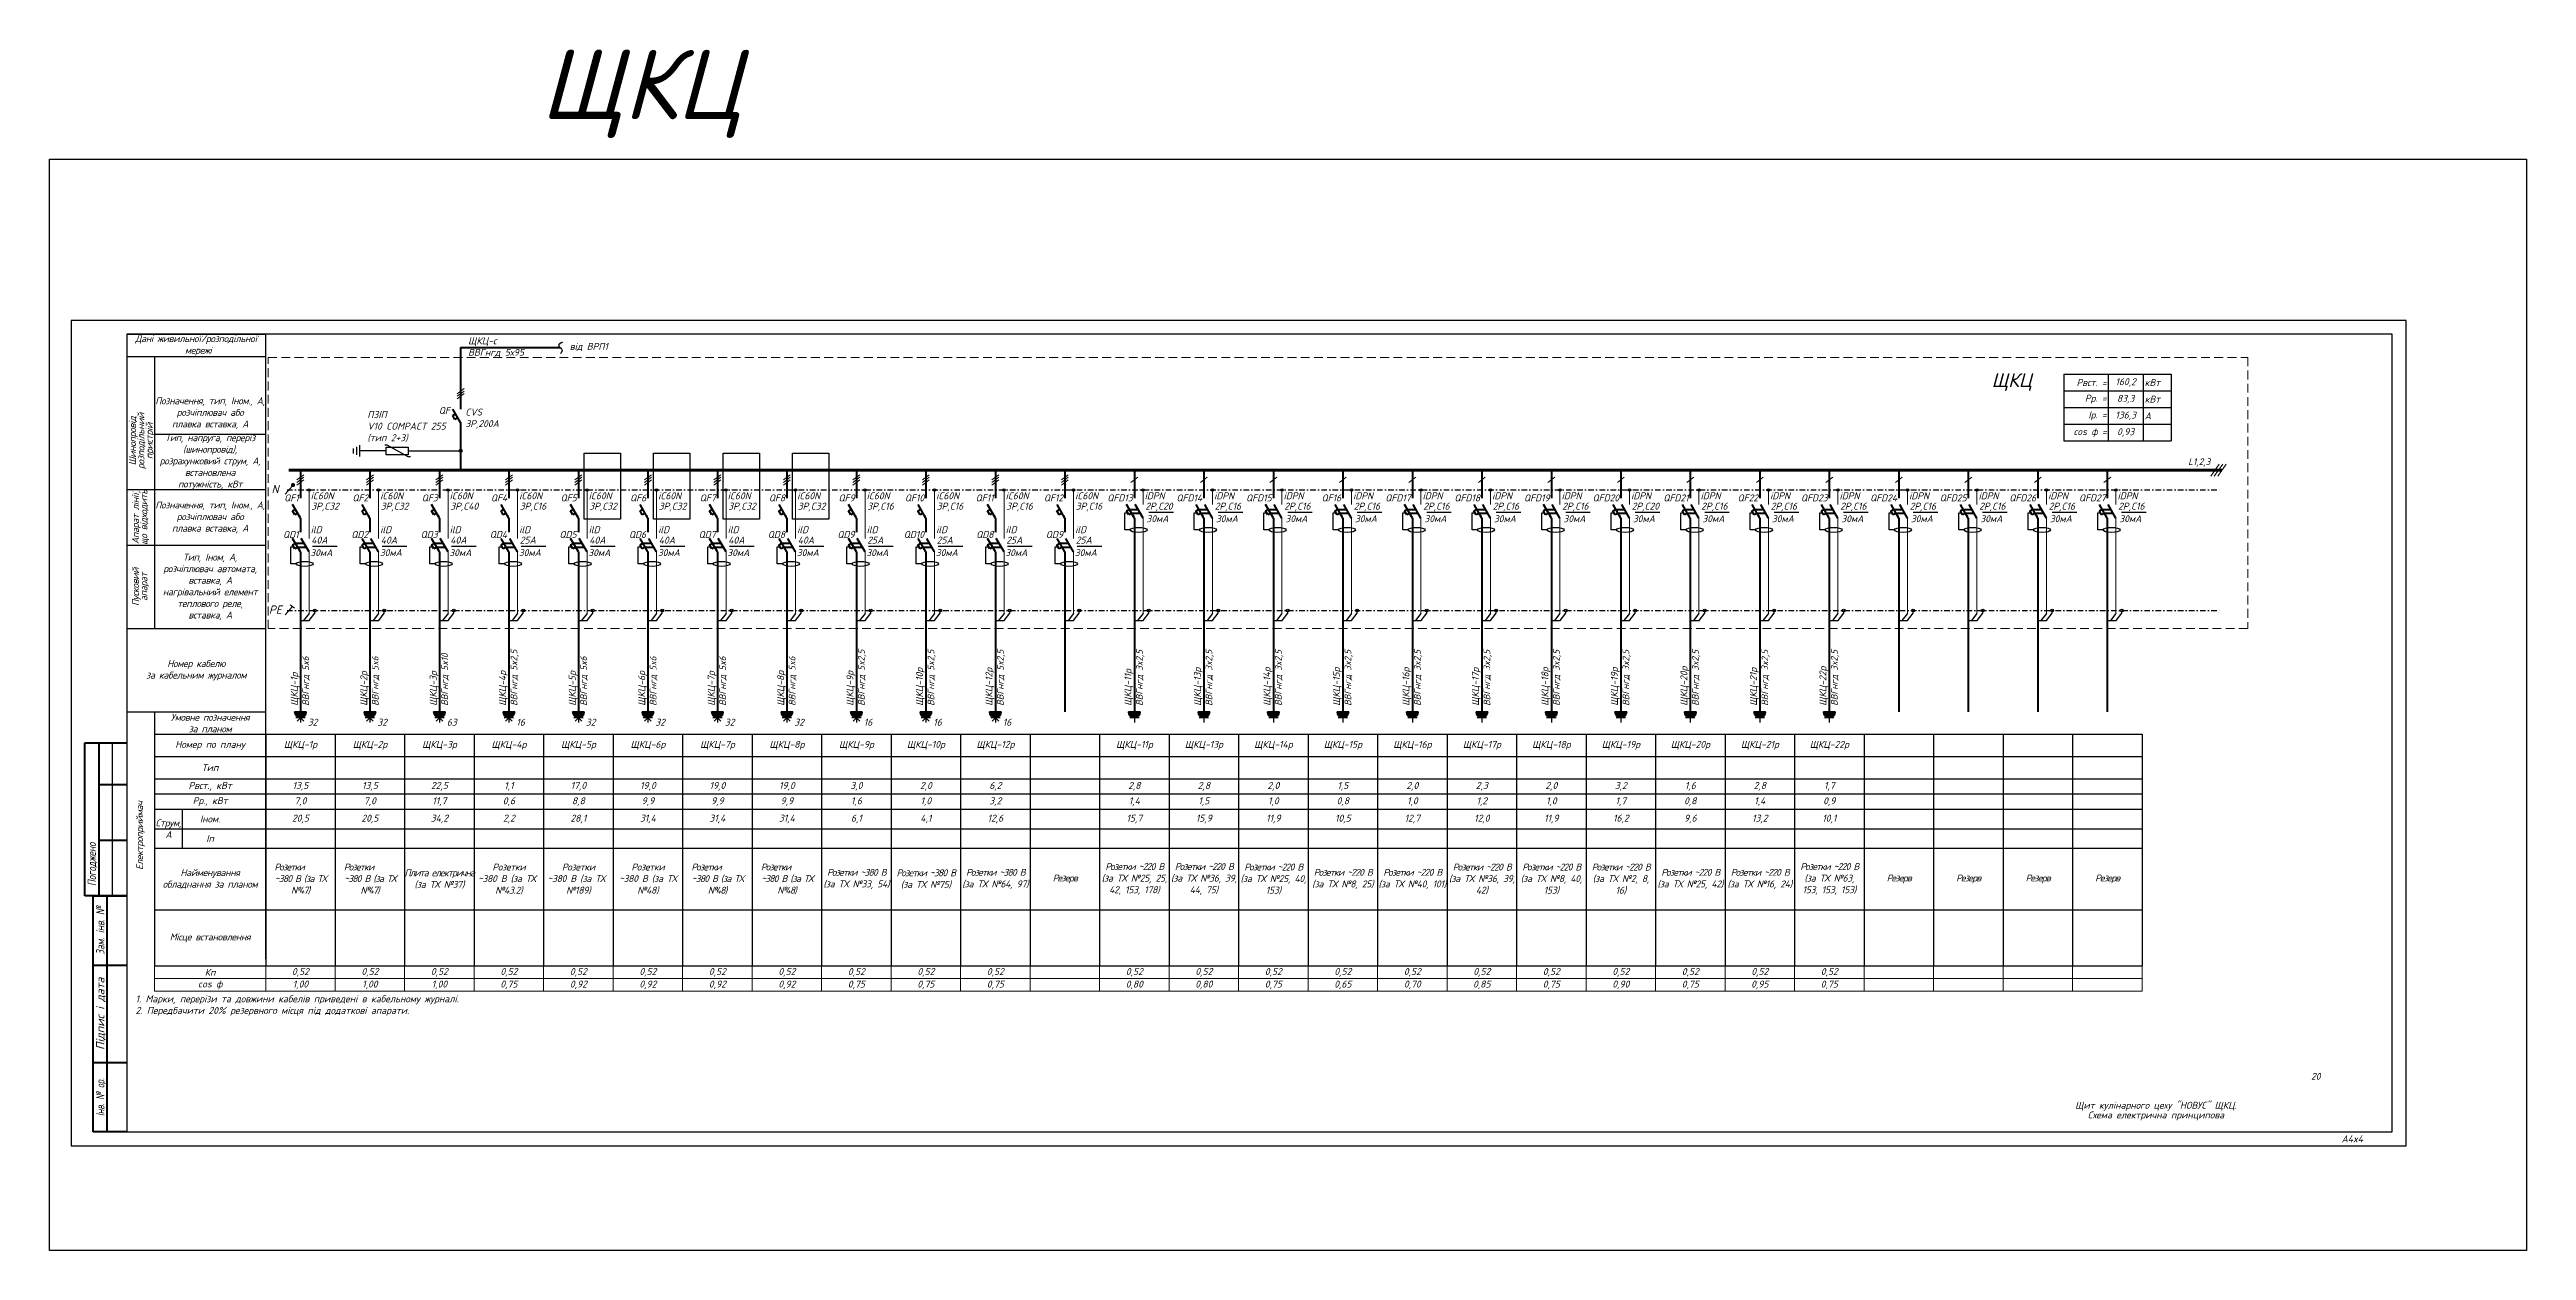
# Model space of a CAD drawing. Header units: millimetres. Extents: x -122434 to 1506205, y -201405 to 386015.
# Drawn here: x 231162 to 320266, y 797 to 44008 of the extents above; entities that cross this region are included whole.
import ezdxf
from ezdxf.enums import TextEntityAlignment as Align

# ---------------------------------------------------------------- set-up
doc = ezdxf.new("R2010")
doc.units = ezdxf.units.MM
doc.linetypes.add('DASHDOTX2', pattern=[2, 1, -0.5, 0, -0.5])
doc.linetypes.add('DASHED', pattern=[9.525, 6.35, -3.175])
doc.layers.get('Defpoints').update_dxf_attribs({"color": 4})
doc.styles.add('GOST 2.304', font='isocpeui.ttf')
doc.styles.add('ICO', font='isocpeui.ttf')
doc.styles.add('ГОСТ 2.304', font='isocpeui.ttf')
doc.styles.add('СГЕНЕРИР_СТИЛЬ_7', font='isocpeui.ttf')

msp = doc.modelspace()

# ---------------------------------------------------------------- texts
at = {"color": 3, "lineweight": 40, "style": 'GOST 2.304'}
msp.add_text('ЩКЦ', height=2500, dxfattribs=at).set_placement((248816, 41506))
at = {"color": 0, "lineweight": 40, "style": 'GOST 2.304'}
msp.add_text('ЩКЦ', height=500, dxfattribs=at).set_placement((301025, 31860))
at = {"color": 0, "lineweight": 9, "style": 'ICO'}
for s, height, p in [('L1,2,3', 243.1, (308094, 29055)), ('N', 300, (239147, 28042)), ('PE', 300, (239054, 23704))]:
    msp.add_text(s, height=height, dxfattribs=at).set_placement(p)
at = {"color": 7, "linetype": 'Continuous', "char_height": 250, "style": 'ГОСТ 2.304'}
for s, insert, width, attachment_point in [('{\\T0.95;Дані живильної/розподільної\\P мережі}', (236437, 33363), 5000, 5), ('{\\T0.95;Позначення, тип, Iном., А, розчіплювач або \\Pплавка вставка, А}', (236937, 30923), 4000, 5), ('{\\C256;ПЗІП\\PV10 COMPACT 255\\P(тип 2+3)}', (242594, 30445), 4000, 4), ('{\\T0.95;Тип, напруга, переріз (шинопровід), розрахунковий струм, А, встановлена \\Pпотужність, кВт}', (236937, 29173), 4000, 5), ('{\\T0.95;Позначення, тип, Iном., А, розчіплювач або \\Pплавка вставка, А}', (236937, 27173), 4000, 5), ('{\\T0.95;Тип, Iном, А,\\Pрозчіплювач автомата,\\Pвставка, А\\Pнагрівальний елемент теплового реле,\\Pвставка, А}', (236937, 24673), 4000, 5), ('{\\T0.95;Номер кабелю \\Pза кабельним журналом}', (236437, 21673), 5000, 5), ('{\\T0.95;Умовне позначення \\Pза планом}', (236937, 19773), 4000, 5), ('{\\C256;32}', (240453, 19804), 4000, 4), ('{\\C256;32}', (242953, 19804), 4000, 4), ('{\\C256;63}', (245453, 19804), 4000, 4), ('{\\C256;16}', (247953, 19804), 4000, 4), ('{\\C256;32}', (250453, 19804), 4000, 4), ('{\\C256;32}', (252953, 19804), 4000, 4), ('{\\C256;32}', (255453, 19804), 4000, 4), ('{\\C256;32}', (257953, 19804), 4000, 4), ('{\\C256;16}', (260453, 19804), 4000, 4), ('{\\C256;16}', (262953, 19804), 4000, 4), ('{\\C256;16}', (265453, 19804), 4000, 4), ('{\\T0.95;Струм, А}', (235437, 15973), 1000, 5)]:
    msp.add_mtext(s, dxfattribs=dict(at, insert=insert, width=width, attachment_point=attachment_point))
at = {"linetype": 'Continuous', "char_height": 250, "width": 4000, "attachment_point": 4, "style": 'ГОСТ 2.304'}
for s, insert in [('\\pt3000;ВВГнгд 5х95', (246219, 33093)), ('{\\C7;ЩКЦ-с}', (246219, 33493)), ('{\\C7;від ВРП1}', (249875, 33305))]:
    msp.add_mtext(s, dxfattribs=dict(at, insert=insert))
at = {"color": 7, "linetype": 'Continuous', "char_height": 250, "attachment_point": 5, "rotation": 90, "line_spacing_factor": 0.72, "style": 'ГОСТ 2.304'}
for s, insert, width in [('{\\T0.95;Шинопровід\\Pрозподільний \\Pпристрій}', (234482, 29923), 3500), ('{\\T0.95;Апарат лінії, що відходить}', (234437, 27173), 2000), ('{\\T0.95;Пусковий \\Pапарат}', (234437, 24673), 3000), ('{\\T0.95;Електроприймач}', (234437, 15723), 8900)]:
    msp.add_mtext(s, dxfattribs=dict(at, insert=insert, width=width))
at = {"color": 1, "linetype": 'Continuous', "char_height": 250, "attachment_point": 4, "style": 'ГОСТ 2.304'}
for s, insert, width in [('{\\C7;QF}', (245166, 31019), 562.36), ('{\\C7;CVS\\P3P,200А}', (246120, 30726), 4000)]:
    msp.add_mtext(s, dxfattribs=dict(at, insert=insert, width=width))
at = {"color": 7, "linetype": 'Continuous', "char_height": 250, "width": 4000, "attachment_point": 4, "rotation": 90, "style": 'ГОСТ 2.304'}
for s, insert in [('{\\C256;ЩКЦ-3р\\P\\H0.95833x;ВВГнгд 5x10}', (245187, 20393)), ('{\\C256;ЩКЦ-4р\\P\\H0.95833x;ВВГнгд 5x2,5}', (247687, 20393)), ('{\\C256;ЩКЦ-9р\\P\\H0.95833x;ВВГнгд 5x2,5}', (260187, 20393)), ('{\\C256;ЩКЦ-10р\\P\\H0.95833x;ВВГнгд 5x2,5}', (262687, 20393)), ('{\\C256;ЩКЦ-12р\\P\\H0.95833x;ВВГнгд 5x2,5}', (265187, 20393)), ('\\pt750;{\\C256;ЩКЦ-11р\\P\\ptz;\\H0.95833x;ВВГнгд 3x2,5}', (270187, 20393)), ('{\\C256;ЩКЦ-13р\\P\\H0.95833x;ВВГнгд 3x2,5}', (272687, 20393)), ('{\\C256;ЩКЦ-14р\\P\\H0.95833x;ВВГнгд 3x2,5}', (275187, 20393)), ('{\\C256;ЩКЦ-15р\\P\\H0.95833x;ВВГнгд 3x2,5}', (277687, 20393)), ('{\\C256;ЩКЦ-16р\\P\\H0.95833x;ВВГнгд 3x2,5}', (280187, 20393)), ('{\\C256;ЩКЦ-17р\\P\\H0.95833x;ВВГнгд 3x2,5}', (282687, 20393)), ('{\\C256;ЩКЦ-18р\\P\\H0.95833x;ВВГнгд 3x2,5}', (285187, 20393)), ('\\pt750;{\\C256;ЩКЦ-19р\\P\\ptz;\\H0.95833x;ВВГнгд 3x2,5}', (287687, 20393)), ('\\pt750;{\\C256;ЩКЦ-20р\\P\\ptz;\\H0.95833x;ВВГнгд 3x2,5}', (290187, 20393)), ('\\pt750;{\\C256;ЩКЦ-21р\\P\\ptz;\\H0.95833x;ВВГнгд 3x2,5}', (292687, 20393)), ('\\pt750;{\\C256;ЩКЦ-22р\\P\\ptz;\\H0.95833x;ВВГнгд 3x2,5}', (295187, 20393)), ('{\\C256;ЩКЦ-1р\\P\\H0.95833x;ВВГнгд 5x6}', (240187, 20393)), ('{\\C256;ЩКЦ-2р\\P\\H0.95833x;ВВГнгд 5x6}', (242687, 20393)), ('{\\C256;ЩКЦ-5р\\P\\H0.95833x;ВВГнгд 5x6}', (250187, 20393)), ('{\\C256;ЩКЦ-6р\\P\\H0.95833x;ВВГнгд 5x6}', (252687, 20393)), ('{\\C256;ЩКЦ-7р\\P\\H0.95833x;ВВГнгд 5x6}', (255187, 20393)), ('{\\C256;ЩКЦ-8р\\P\\H0.95833x;ВВГнгд 5x6}', (257687, 20393))]:
    msp.add_mtext(s, dxfattribs=dict(at, insert=insert))
at = {"lineweight": 15, "insert": (234257, 9976), "char_height": 250, "width": 14539.48, "attachment_point": 1, "style": 'ГОСТ 2.304'}
msp.add_mtext('{\\C7;1. Марки, перерізи та довжини кабелів приведені в кабельному журналі}.\\P{\\C7;2. Передбачити 20% резервного місця під додаткові апарати.}', dxfattribs=at)
at = {"linetype": 'Continuous', "lineweight": 25, "char_height": 250, "attachment_point": 5, "line_spacing_factor": 0.84, "style": 'GOST 2.304'}
for s, insert, width in [('{\\C7;20}', (312687, 7063), 1500), ('{\\C7;Щит кулінарного цеху "НОВУС" ЩКЦ. \\PСхема електрична принципова }', (306937, 5813), 7000)]:
    msp.add_mtext(s, dxfattribs=dict(at, insert=insert, width=width))

# ---------------------------------------------------------------- blocks, each defined once
blk = doc.blocks.new('*T22')
at = {"color": 0, "linetype": 'ByBlock', "lineweight": -2, "transparency": 16777216}
for p, q in [((0, 0), (71500, 0)), ((0, 0), (0, -8340)), ((4000, 0), (4000, -8340)), ((6500, 0), (6500, -8340)), ((9000, 0), (9000, -8340)), ((11500, 0), (11500, -8340)), ((14000, 0), (14000, -8340)), ((16500, 0), (16500, -8340)), ((19000, 0), (19000, -8340)), ((21500, 0), (21500, -8340)), ((24000, 0), (24000, -8340)), ((26500, 0), (26500, -8340)), ((29000, 0), (29000, -8340)), ((31500, 0), (31500, -8340)), ((34000, 0), (34000, -8340)), ((36500, 0), (36500, -8340)), ((39000, 0), (39000, -8340)), ((41500, 0), (41500, -8340)), ((44000, 0), (44000, -8340)), ((46500, 0), (46500, -8340)), ((49000, 0), (49000, -8340)), ((51500, 0), (51500, -8340)), ((54000, 0), (54000, -8340)), ((56500, 0), (56500, -8340)), ((59000, 0), (59000, -8340)), ((61500, 0), (61500, -8340)), ((64000, 0), (64000, -8340)), ((66500, 0), (66500, -8340)), ((69000, 0), (69000, -8340)), ((71500, 0), (71500, -8340)), ((0, -800), (71500, -800)), ((0, -1600), (71500, -1600)), ((0, -2150), (71500, -2150)), ((0, -2700), (71500, -2700)), ((0, -3400), (71500, -3400)), ((0, -4100), (71500, -4100)), ((0, -6315), (71500, -6315)), ((0, -8340), (71500, -8340))]:
    blk.add_line(p, q, dxfattribs=at)
at = {"layer": 'Defpoints', "color": 8, "linetype": 'ByBlock', "lineweight": 0, "transparency": 16777216}
for p, q in [((0, -8340), (0, -9247)), ((0, -8794), (71500, -8794)), ((4000, -8340), (4000, -9247)), ((6500, -8340), (6500, -9247)), ((9000, -8340), (9000, -9247)), ((11500, -8340), (11500, -9247)), ((14000, -8340), (14000, -9247)), ((16500, -8340), (16500, -9247)), ((19000, -8340), (19000, -9247)), ((21500, -8340), (21500, -9247)), ((24000, -8340), (24000, -9247)), ((26500, -8340), (26500, -9247)), ((29000, -8340), (29000, -9247)), ((31500, -8340), (31500, -9247)), ((34000, -8340), (34000, -9247)), ((36500, -8340), (36500, -9247)), ((39000, -8340), (39000, -9247)), ((41500, -8340), (41500, -9247)), ((44000, -8340), (44000, -9247)), ((46500, -8340), (46500, -9247)), ((49000, -8340), (49000, -9247)), ((51500, -8340), (51500, -9247)), ((54000, -8340), (54000, -9247)), ((56500, -8340), (56500, -9247)), ((59000, -8340), (59000, -9247)), ((61500, -8340), (61500, -9247)), ((64000, -8340), (64000, -9247)), ((66500, -8340), (66500, -9247)), ((69000, -8340), (69000, -9247)), ((71500, -8340), (71500, -9247)), ((0, -9247), (71500, -9247))]:
    blk.add_line(p, q, dxfattribs=at)
at = {"color": 0, "transparency": 16777216, "char_height": 250, "attachment_point": 5, "style": 'ГОСТ 2.304'}
for s, insert, width in [('Номер по плану', (2000, -400), 3880), ('ЩКЦ-1р', (5250, -400), 2380), ('ЩКЦ-2р', (7750, -400), 2380), ('ЩКЦ-3р', (10250, -400), 2380), ('ЩКЦ-4р', (12750, -400), 2380), ('ЩКЦ-5р', (15250, -400), 2380), ('ЩКЦ-6р', (17750, -400), 2380), ('ЩКЦ-7р', (20250, -400), 2380), ('ЩКЦ-8р', (22750, -400), 2380), ('ЩКЦ-9р', (25250, -400), 2380), ('ЩКЦ-10р', (27750, -400), 2380), ('ЩКЦ-12р', (30250, -400), 2380), ('ЩКЦ-11р', (35250, -400), 2380), ('ЩКЦ-13р', (37750, -400), 2380), ('ЩКЦ-14р', (40250, -400), 2380), ('ЩКЦ-15р', (42750, -400), 2380), ('ЩКЦ-16р', (45250, -400), 2380), ('ЩКЦ-17р', (47750, -400), 2380), ('ЩКЦ-18р', (50250, -400), 2380), ('ЩКЦ-19р', (52750, -400), 2380), ('ЩКЦ-20р', (55250, -400), 2380), ('ЩКЦ-21р', (57750, -400), 2380), ('ЩКЦ-22р', (60250, -400), 2380), ('Рвст., кВт', (2000, -1875), 3880), ('Тип', (2000, -1200), 3880), ('13,5', (5250, -1875), 2380), ('13,5', (7750, -1875), 2380), ('22,5', (10250, -1875), 2380), ('1,1', (12750, -1875), 2380), ('17,0', (15250, -1875), 2380), ('19,0', (17750, -1875), 2380), ('19,0', (20250, -1875), 2380), ('19,0', (22750, -1875), 2380), ('3,0', (25250, -1875), 2380), ('2,0', (27750, -1875), 2380), ('6,2', (30250, -1875), 2380), ('2,8', (35250, -1875), 2380), ('2,8', (37750, -1875), 2380), ('2,0', (40250, -1875), 2380), ('1,5', (42750, -1875), 2380), ('2,0', (45250, -1875), 2380), ('2,3', (47750, -1875), 2380), ('2,0', (50250, -1875), 2380), ('3,2', (52750, -1875), 2380), ('1,6', (55250, -1875), 2380), ('2,8', (57750, -1875), 2380), ('1,7', (60250, -1875), 2380), ('Рр., кВт', (2000, -2425), 3880), ('Іном.', (2000, -3050), 3880), ('20,5', (5250, -3050), 2380), ('20,5', (7750, -3050), 2380), ('34,2', (10250, -3050), 2380), ('2,2', (12750, -3050), 2380), ('28,1', (15250, -3050), 2380), ('31,4', (17750, -3050), 2380), ('31,4', (20250, -3050), 2380), ('31,4', (22750, -3050), 2380), ('6,1', (25250, -3050), 2380), ('4,1', (27750, -3050), 2380), ('12,6', (30250, -3050), 2380), ('15,7', (35250, -3050), 2380), ('15,9', (37750, -3050), 2380), ('11,9', (40250, -3050), 2380), ('10,5', (42750, -3050), 2380), ('12,7', (45250, -3050), 2380), ('12,0', (47750, -3050), 2380), ('11,9', (50250, -3050), 2380), ('16,2', (52750, -3050), 2380), ('9,6', (55250, -3050), 2380), ('13,2', (57750, -3050), 2380), ('10,1', (60250, -3050), 2380), ('Іп', (2000, -3750), 3880), ('{\\T0.95;\\C7;Найменування обладнання за планом}', (2000, -5208), 3880), ('{\\T0.85;\\C7;Розетки       ~380 В (за ТХ №47)}', (5250, -5208), 2380), ('{\\T0.85;\\C7;Розетки       ~380 В (за ТХ №47)}', (7750, -5208), 2380), ('{\\T0.85;\\C7;Плита електрична\\T0.95;\\P(за ТХ №37)}', (10250, -5208), 2380), ('{\\T0.95;\\C7;Розетки \\P~380 В (за ТХ  №43.2)}', (12750, -5208), 2380), ('{\\T0.95;\\C7;Розетки \\P~380 В (за ТХ  №189)}', (15250, -5208), 2380), ('{\\T0.95;\\C7;Розетки \\P~380 В (за ТХ №48)}', (17750, -5208), 2380), ('{\\T0.85;\\C7;Розетки       ~380 В (за ТХ №48)}', (20250, -5208), 2380), ('{\\T0.85;\\C7;Розетки       ~380 В (за ТХ №48)}', (22750, -5208), 2380), ('{\\T0.85;\\C7;Розетки ~380 В  \\T0.95;\\P(за ТХ №33, 54)}', (25250, -5208), 2380), ('{\\T0.85;\\C7;Розетки ~380 В  \\T0.95;\\P(за ТХ №75)}', (27750, -5208), 2380), ('{\\T0.85;\\C7;Розетки ~380 В  \\T0.95;\\P(за ТХ №64, 97)}', (30250, -5208), 2380), ('{\\T0.85;\\C7;Резерв}', (32750, -5208), 2380), ('{\\T0.85;\\C7;Розетки ~220 В\\T0.95;\\P(за ТХ №25, 25, 42, 153, 178)}', (35250, -5208), 2380), ('{\\T0.85;\\C7;Розетки ~220 В\\T0.95;\\P(за ТХ №36, 39, 44, 75)}', (37750, -5208), 2380), ('{\\T0.85;\\C7;Розетки ~220 В\\T0.95;\\P(за ТХ №25, 40, 153)}', (40250, -5208), 2380), ('{\\T0.85;\\C7;Розетки ~220 В\\T0.95;\\P(за ТХ №8, 25)}', (42750, -5208), 2380), ('{\\T0.85;\\C7;Розетки ~220 В\\T0.95;\\P(за ТХ №40, 101)}', (45250, -5208), 2380), ('{\\T0.85;\\C7;Розетки ~220 В\\T0.95;\\P(за ТХ №36, 39, 42)}', (47750, -5208), 2380), ('{\\T0.85;\\C7;Розетки ~220 В\\T0.95;\\P(за ТХ №8, 40, 153)}', (50250, -5208), 2380), ('{\\T0.85;\\C7;Розетки ~220 В\\T0.95;\\P(за ТХ №2, 8, 16)}', (52750, -5208), 2380), ('{\\T0.85;\\C7;Розетки ~220 В\\T0.95;\\P(за ТХ №25, 42)}', (55250, -5208), 2380), ('{\\T0.85;\\C7;Розетки ~220 В\\T0.95;\\P(за ТХ №16, 24)}', (57750, -5208), 2380), ('{\\T0.85;\\C7;Розетки ~220 В\\T0.95;\\P(за ТХ №63, 153, 153, 153)}', (60250, -5208), 2380), ('{\\T0.85;\\C7;Резерв}', (62750, -5208), 2380), ('{\\T0.85;\\C7;Резерв}', (65250, -5208), 2380), ('{\\T0.85;\\C7;Резерв}', (67750, -5208), 2380), ('{\\T0.85;\\C7;Резерв}', (70250, -5208), 2380), ('{\\T0.95;\\C7;Місце встановлення}', (2000, -7328), 3880)]:
    blk.add_mtext(s, dxfattribs=dict(at, insert=insert, width=width))
at = {"color": 7, "true_color": 0xffffff, "transparency": 16777216, "char_height": 250, "attachment_point": 5, "style": 'ГОСТ 2.304'}
for s, insert, width in [('7,0', (5250, -2425), 2380), ('7,0', (7750, -2425), 2380), ('11,7', (10250, -2425), 2380), ('0,6', (12750, -2425), 2380), ('8,8', (15250, -2425), 2380), ('9,9', (17750, -2425), 2380), ('9,9', (20250, -2425), 2380), ('9,9', (22750, -2425), 2380), ('1,6', (25250, -2425), 2380), ('1,0', (27750, -2425), 2380), ('3,2', (30250, -2425), 2380), ('1,4', (35250, -2425), 2380), ('1,5', (37750, -2425), 2380), ('1,0', (40250, -2425), 2380), ('0,8', (42750, -2425), 2380), ('1,0', (45250, -2425), 2380), ('1,2', (47750, -2425), 2380), ('1,0', (50250, -2425), 2380), ('1,7', (52750, -2425), 2380), ('0,8', (55250, -2425), 2380), ('1,4', (57750, -2425), 2380), ('0,9', (60250, -2425), 2380), ('cos ф', (2000, -9020), 3880), ('Кп', (2000, -8567), 3880), ('0,52', (5250, -8567), 2380), ('1,00', (5250, -9020), 2380), ('0,52', (7750, -8567), 2380), ('1,00', (7750, -9020), 2380), ('0,52', (10250, -8567), 2380), ('1,00', (10250, -9020), 2380), ('0,75', (12750, -9020), 2380), ('0,52', (12750, -8567), 2380), ('0,92', (15250, -9020), 2380), ('0,52', (15250, -8567), 2380), ('0,92', (17750, -9020), 2380), ('0,52', (17750, -8567), 2380), ('0,92', (20250, -9020), 2380), ('0,52', (20250, -8567), 2380), ('0,92', (22750, -9020), 2380), ('0,52', (22750, -8567), 2380), ('0,75', (25250, -9020), 2380), ('0,52', (25250, -8567), 2380), ('0,75', (27750, -9020), 2380), ('0,52', (27750, -8567), 2380), ('0,75', (30250, -9020), 2380), ('0,52', (30250, -8567), 2380), ('0,80', (35250, -9020), 2380), ('0,52', (35250, -8567), 2380), ('0,80', (37750, -9020), 2380), ('0,52', (37750, -8567), 2380), ('0,75', (40250, -9020), 2380), ('0,52', (40250, -8567), 2380), ('0,65', (42750, -9020), 2380), ('0,52', (42750, -8567), 2380), ('0,52', (45250, -8567), 2380), ('0,70', (45250, -9020), 2380), ('0,85', (47750, -9020), 2380), ('0,52', (47750, -8567), 2380), ('0,75', (50250, -9020), 2380), ('0,52', (50250, -8567), 2380), ('0,90', (52750, -9020), 2380), ('0,52', (52750, -8567), 2380), ('0,75', (55250, -9020), 2380), ('0,52', (55250, -8567), 2380), ('0,95', (57750, -9020), 2380), ('0,52', (57750, -8567), 2380), ('0,75', (60250, -9020), 2380), ('0,52', (60250, -8567), 2380)]:
    blk.add_mtext(s, dxfattribs=dict(at, insert=insert, width=width))
blk = doc.blocks.new('*T23')
at = {"color": 0, "linetype": 'ByBlock', "lineweight": -2, "transparency": 16777216}
for p, q in [((0, 0), (3860, 0)), ((0, 0), (0, -2400)), ((1600, 0), (1600, -2400)), ((2850, 0), (2850, -2400)), ((3860, 0), (3860, -2400)), ((0, -600), (3860, -600)), ((0, -1200), (3860, -1200)), ((0, -1800), (3860, -1800)), ((0, -2400), (1600, -2400)), ((2850, -2400), (3860, -2400))]:
    blk.add_line(p, q, dxfattribs=at)
at = {"color": 0, "lineweight": -2, "transparency": 16777216}
blk.add_line((1600, -2400), (2850, -2400), dxfattribs=at)
at = {"color": 0, "transparency": 16777216, "char_height": 250, "style": 'ГОСТ 2.304'}
for s, insert, width, attachment_point in [('Рвст. =', (1540, -300), 1480, 6), ('Рр. =', (1540, -900), 1480, 6), ('160,2', (2225, -300), 1130, 5), ('83,3', (2225, -900), 1130, 5), ('кВт', (2910, -300), 890, 4), ('кВт', (2910, -900), 890, 4), ('Ір. =', (1540, -1500), 1480, 6), ('136,3', (2225, -1500), 1130, 5), ('А', (2910, -1500), 890, 4), ('сos ф =', (1540, -2100), 1480, 6), ('0,93', (2225, -2100), 1130, 5)]:
    blk.add_mtext(s, dxfattribs=dict(at, insert=insert, width=width, attachment_point=attachment_point))
blk = doc.blocks.new('*U3')
h = blk.add_hatch(color=256)
h.dxf.hatch_style = 1
h.paths.add_polyline_path([(175, 0, 1), (-175, 0)])
at = {"color": 0, "linetype": 'Continuous', "lineweight": 30}
for p, q in [((175, 0), (-175, 0)), ((140, 175), (-140, 175)), ((0, 175), (0, 315)), ((0, 175), (0, 315)), ((0, 175), (0, 315)), ((0, 175), (0, 0))]:
    blk.add_line(p, q, dxfattribs=at)
at = {"lineweight": 30}
for q in [(-99, 274), (99, 274)]:
    blk.add_line((0, 175), q, dxfattribs=at)
at = {"color": 0, "linetype": 'Continuous', "lineweight": 30}
blk.add_arc((0, 0), 175, 0, 180, dxfattribs=at)
blk = doc.blocks.new('*U4')
h = blk.add_hatch(color=256)
h.dxf.hatch_style = 1
h.paths.add_polyline_path([(175, 0, 1), (-175, 0)])
at = {"color": 0, "linetype": 'Continuous', "lineweight": 30}
for p, q in [((175, 0), (-175, 0)), ((140, 175), (-140, 175)), ((0, 175), (0, 315)), ((0, 175), (0, 315)), ((0, 175), (0, 315))]:
    blk.add_line(p, q, dxfattribs=at)
blk.add_arc((0, 0), 175, 0, 180, dxfattribs=at)
blk = doc.blocks.new('*U162')
at = {"color": 0, "lineweight": 40}
for p, q in [((0, 0), (0, -1005)), ((-284, -1468), (-180, -1408)), ((-204, -1607), (-284, -1468)), ((0, -1720), (-280, -1240)), ((-100, -1547), (-204, -1607)), ((-284, -2690), (-180, -2630)), ((0, -2941), (-280, -2461)), ((-181, -2631), (130, -2631)), ((311, -2941), (31, -2461)), ((-204, -2828), (-284, -2690)), ((-100, -2768), (-204, -2828)), ((-100, -2768), (210, -2768))]:
    blk.add_line(p, q, dxfattribs=at)
at = {"color": 0, "lineweight": 13}
for p, q in [((-124, -348), (124, -163)), ((-124, -441), (124, -256)), ((-124, -533), (124, -348))]:
    blk.add_line(p, q, dxfattribs=at)
at = {"color": 0, "lineweight": 9}
for p, q in [((311, -711), (311, -1240)), ((311, -1240), (311, -1720)), ((311, -2461), (311, -1720)), ((311, -5151), (311, -2941))]:
    blk.add_line(p, q, dxfattribs=at)
at = {"lineweight": 40}
for p, q in [((0, -1720), (0, -2226)), ((0, -2941), (0, -4529))]:
    blk.add_line(p, q, dxfattribs=at)
blk.add_line((439, -2733), (1325, -2733))
at = {"color": 0}
blk.add_lwpolyline([(-151, -3371), (-346, -3371), (-346, -2759), (-244, -2759)], dxfattribs=at)
blk.add_circle((311, -711), 46.3, dxfattribs=at)
blk.add_ellipse((153, -3371), major_axis=(-304, 0), ratio=0.29336, dxfattribs=at)
at = {"color": 0, "lineweight": 40}
blk.add_point((-37, -1659), dxfattribs=at)
at = {"style": 'ГОСТ 2.304'}
for tag, p in [('QF', (-61, -997)), ('Q', (-66, -2313))]:
    blk.add_attdef(tag, text='', height=250, dxfattribs=at).set_placement(p, align=Align.MIDDLE_RIGHT)
at = {"lineweight": 50, "style": 'ГОСТ 2.304'}
for tag, p in [('ТYPE', (369, -1046)), ('CURRENT', (391, -1419)), ('Q_ТYPE', (369, -2267)), ('Q_CURRENT', (391, -2641)), ('QD_CURRENT', (355, -3093))]:
    blk.add_attdef(tag, p, '', height=250, dxfattribs=at)
blk = doc.blocks.new('*U159')
at = {"color": 0, "lineweight": 40}
for p, q in [((0, 0), (0, -1005)), ((-284, -1468), (-180, -1408)), ((-204, -1607), (-284, -1468)), ((0, -1720), (-280, -1240)), ((-100, -1547), (-204, -1607)), ((-181, -1409), (130, -1409)), ((-100, -1547), (210, -1547)), ((311, -1720), (31, -1240))]:
    blk.add_line(p, q, dxfattribs=at)
at = {"color": 0, "lineweight": 13}
blk.add_line((-124, -441), (124, -256), dxfattribs=at)
at = {"color": 0, "lineweight": 9}
for p, q in [((311, -711), (311, -1240)), ((311, -2461), (311, -1720)), ((311, -2941), (311, -2461)), ((311, -5151), (311, -2941))]:
    blk.add_line(p, q, dxfattribs=at)
at = {"lineweight": 40}
for p, q in [((0, -1720), (0, -2226)), ((0, -2226), (0, -2941)), ((0, -2941), (0, -4529))]:
    blk.add_line(p, q, dxfattribs=at)
blk.add_line((516, -1512), (1402, -1512))
at = {"color": 0}
blk.add_lwpolyline([(-151, -2149), (-346, -2149), (-346, -1537), (-244, -1537)], dxfattribs=at)
blk.add_circle((311, -711), 46.3, dxfattribs=at)
blk.add_ellipse((153, -2149), major_axis=(-304, 0), ratio=0.29336, dxfattribs=at)
at = {"color": 0, "lineweight": 40}
blk.add_point((-37, -1659), dxfattribs=at)
at = {"style": 'ГОСТ 2.304'}
blk.add_attdef('QF', text='', height=250, dxfattribs=at).set_placement((-61, -997), align=Align.MIDDLE_RIGHT)
at = {"lineweight": 50, "style": 'ГОСТ 2.304'}
for tag, p in [('ТYPE', (369, -1046)), ('CURRENT', (391, -1419)), ('D_CURRENT', (432, -1871))]:
    blk.add_attdef(tag, p, '', height=250, dxfattribs=at)
blk = doc.blocks.new('Рамка А4х4')
at = {"lineweight": 40}
for p, q in [((4.94, 90), (4.94, 145)), ((4.94, 145), (19.94, 145)), ((9.94, 145), (9.94, 90)), ((9.94, 130), (19.94, 130)), ((9.94, 110), (19.94, 110)), ((19.94, 90), (4.94, 90))]:
    blk.add_line(p, q, dxfattribs=at)
at = {"lineweight": 25}
blk.add_line((14.94, 90), (14.94, 145), dxfattribs=at)
at = {"linetype": 'Continuous', "lineweight": 60}
for p, q in [((8, 5), (8, 90)), ((8, 90), (20, 90)), ((13, 5), (13, 90)), ((8, 65), (20, 65)), ((8, 30), (20, 30)), ((20, 5), (8, 5))]:
    blk.add_line(p, q, dxfattribs=at)
at = {"lineweight": 30, "ltscale": 100}
blk.add_lwpolyline([(20, 5), (835, 5), (835, 292), (20, 292)], close=True, dxfattribs=at)
at = {"layer": 'Defpoints', "ltscale": 100}
blk.add_lwpolyline([(0, 0), (840, 0), (840, 297), (0, 297)], close=True, dxfattribs=at)
at = {"linetype": 'Continuous', "lineweight": 25, "style": 'СГЕНЕРИР_СТИЛЬ_7'}
for s, width, p in [('Погоджено', 0.8, (7.44, 101.27)), ('Зам. інв. №', 0.8, (10.5, 77.5)), ('Інв. № ор.', 0.7, (10.5, 17.5))]:
    blk.add_text(s, height=3, rotation=90, dxfattribs=dict(at, width=width)).set_placement(p, align=Align.MIDDLE_CENTER)
blk.add_text('Підпис і дата', height=3, rotation=90, dxfattribs=at).set_placement((10.5, 47.5), align=Align.MIDDLE_CENTER)
at = {"linetype": 'Continuous', "style": 'ГОСТ 2.304'}
blk.add_text('А4x4', height=2.5, dxfattribs=at).set_placement((816.77, 1.24))

# ---------------------------------------------------------------- linework, layer by layer
at = {"color": 7, "ltscale": 200}
for p, q in [((233937, 33763), (238937, 33763)), ((233937, 33763), (233937, 11033)), ((238937, 11273), (238937, 33763)), ((233937, 32963), (238937, 32963)), ((234937, 32963), (234937, 28173)), ((234937, 30173), (238937, 30173)), ((233937, 28173), (238937, 28173)), ((234937, 28173), (234937, 26173)), ((233937, 26173), (238937, 26173)), ((234937, 26173), (234937, 23173)), ((233937, 23173), (238937, 23173)), ((233937, 20173), (238937, 20173)), ((234937, 20173), (234937, 11273)), ((234937, 19373), (238937, 19373)), ((234937, 18573), (238937, 18573)), ((234937, 17773), (238937, 17773)), ((234937, 16673), (238937, 16673)), ((235937, 16673), (235937, 15273)), ((234937, 15273), (238937, 15273)), ((235937, 15973), (238937, 15973))]:
    msp.add_line(p, q, dxfattribs=at)
at = {"lineweight": 40, "ltscale": 200}
for p, q in [((245950, 33283), (249529, 33283)), ((245950, 33283), (245950, 31066)), ((240187, 24343), (240187, 20173)), ((242687, 24343), (242687, 20173)), ((245187, 24343), (245187, 20173)), ((247687, 24343), (247687, 20173)), ((250187, 24343), (250187, 20173)), ((252687, 24343), (252687, 20173)), ((255187, 24343), (255187, 20173)), ((257687, 24343), (257687, 20173)), ((260187, 24343), (260187, 20173)), ((262687, 24343), (262687, 20173)), ((265187, 24343), (265187, 20173)), ((267687, 24343), (267687, 20173)), ((270187, 24343), (270187, 20173)), ((272687, 24343), (272687, 20173)), ((275187, 24343), (275187, 20173)), ((277687, 24343), (277687, 20173)), ((280187, 24343), (280187, 20173)), ((282687, 24343), (282687, 20173)), ((285187, 24343), (285187, 20173)), ((287687, 24343), (287687, 20173)), ((290187, 24343), (290187, 20173)), ((292687, 24343), (292687, 20173)), ((295187, 24343), (295187, 20173)), ((297687, 24343), (297687, 20173)), ((300187, 24343), (300187, 20173)), ((302687, 24343), (302687, 20173)), ((305187, 24343), (305187, 20173))]:
    msp.add_line(p, q, dxfattribs=at)
at = {"color": 0, "lineweight": 13, "ltscale": 200}
for p, q in [((245825, 31625), (246074, 31810)), ((245825, 31533), (246074, 31718)), ((245825, 31441), (246074, 31626))]:
    msp.add_line(p, q, dxfattribs=at)
at = {"color": 0, "lineweight": 40, "ltscale": 200}
for p, q in [((245666, 30838), (245770, 30898)), ((245746, 30700), (245666, 30838)), ((245950, 30586), (245670, 31066)), ((245850, 30760), (245746, 30700)), ((245950, 30586), (245950, 28872))]:
    msp.add_line(p, q, dxfattribs=at)
at = {"color": 7, "lineweight": 30, "ltscale": 300}
for p, q in [((243269, 29565, 0), (242325, 29565, 0)), ((243308, 29767, 0), (243218, 29767, 0)), ((244058, 29352, 0), (243308, 29767, 0)), ((244068, 29565, 0), (245950, 29565, 0)), ((244147, 29352, 0), (244058, 29352, 0))]:
    msp.add_line(p, q, dxfattribs=at)
at = {"lineweight": 15, "ltscale": 200}
for p, q in [((309216, 29090), (308910, 28654)), ((309340, 29090), (309034, 28654)), ((309464, 29090), (309158, 28654))]:
    msp.add_line(p, q, dxfattribs=at)
at = {"color": 0, "linetype": 'DASHDOTX2', "ltscale": 200}
for p, q in [((239706, 28161), (309311, 28161)), ((239706, 23822), (309311, 23822))]:
    msp.add_line(p, q, dxfattribs=at)
at = {"color": 0, "ltscale": 200}
for p, q in [((240178, 23461), (240502, 23461)), ((240498, 23721), (240301, 23461)), ((240502, 23461), (240704, 23722)), ((240704, 23722), (240704, 23822)), ((242678, 23461), (243002, 23461)), ((242998, 23721), (242801, 23461)), ((243002, 23461), (243204, 23722)), ((243204, 23722), (243204, 23822)), ((245178, 23461), (245502, 23461)), ((245498, 23721), (245301, 23461)), ((245502, 23461), (245704, 23722)), ((245704, 23722), (245704, 23822)), ((247678, 23461), (248002, 23461)), ((247998, 23721), (247801, 23461)), ((248002, 23461), (248204, 23722)), ((248204, 23722), (248204, 23822)), ((250178, 23461), (250502, 23461)), ((250498, 23721), (250301, 23461)), ((250502, 23461), (250704, 23722)), ((250704, 23722), (250704, 23822)), ((252678, 23461), (253002, 23461)), ((252998, 23721), (252801, 23461)), ((253002, 23461), (253204, 23722)), ((253204, 23722), (253204, 23822)), ((255178, 23461), (255502, 23461)), ((255498, 23721), (255301, 23461)), ((255502, 23461), (255704, 23722)), ((255704, 23722), (255704, 23822)), ((257678, 23461), (258002, 23461)), ((257998, 23721), (257801, 23461)), ((258002, 23461), (258204, 23722)), ((258204, 23722), (258204, 23822)), ((260178, 23461), (260502, 23461)), ((260498, 23721), (260301, 23461)), ((260502, 23461), (260704, 23722)), ((260704, 23722), (260704, 23822)), ((262678, 23461), (263002, 23461)), ((262998, 23721), (262801, 23461)), ((263002, 23461), (263204, 23722)), ((263204, 23722), (263204, 23822)), ((265178, 23461), (265502, 23461)), ((265498, 23721), (265301, 23461)), ((265502, 23461), (265704, 23722)), ((265704, 23722), (265704, 23822)), ((267678, 23461), (268002, 23461)), ((267998, 23721), (267801, 23461)), ((268002, 23461), (268204, 23722)), ((268204, 23722), (268204, 23822)), ((270178, 23461), (270502, 23461)), ((270498, 23721), (270301, 23461)), ((270502, 23461), (270704, 23722)), ((270704, 23722), (270704, 23822)), ((272678, 23461), (273002, 23461)), ((272998, 23721), (272801, 23461)), ((273002, 23461), (273204, 23722)), ((273204, 23722), (273204, 23822)), ((275178, 23461), (275502, 23461)), ((275498, 23721), (275301, 23461)), ((275502, 23461), (275704, 23722)), ((275704, 23722), (275704, 23822)), ((277678, 23461), (278002, 23461)), ((277998, 23721), (277801, 23461)), ((278002, 23461), (278204, 23722)), ((278204, 23722), (278204, 23822)), ((280178, 23461), (280502, 23461)), ((280498, 23721), (280301, 23461)), ((280502, 23461), (280704, 23722)), ((280704, 23722), (280704, 23822)), ((282678, 23461), (283002, 23461)), ((282998, 23721), (282801, 23461)), ((283002, 23461), (283204, 23722)), ((283204, 23722), (283204, 23822)), ((285178, 23461), (285502, 23461)), ((285498, 23721), (285301, 23461)), ((285502, 23461), (285704, 23722)), ((285704, 23722), (285704, 23822)), ((287678, 23461), (288002, 23461)), ((287998, 23721), (287801, 23461)), ((288002, 23461), (288204, 23722)), ((288204, 23722), (288204, 23822)), ((290178, 23461), (290502, 23461)), ((290498, 23721), (290301, 23461)), ((290502, 23461), (290704, 23722)), ((290704, 23722), (290704, 23822)), ((292678, 23461), (293002, 23461)), ((292998, 23721), (292801, 23461)), ((293002, 23461), (293204, 23722)), ((293204, 23722), (293204, 23822)), ((295178, 23461), (295502, 23461)), ((295498, 23721), (295301, 23461)), ((295502, 23461), (295704, 23722)), ((295704, 23722), (295704, 23822)), ((297678, 23461), (298002, 23461)), ((297998, 23721), (297801, 23461)), ((298002, 23461), (298204, 23722)), ((298204, 23722), (298204, 23822)), ((300178, 23461), (300502, 23461)), ((300498, 23721), (300301, 23461)), ((300502, 23461), (300704, 23722)), ((300704, 23722), (300704, 23822)), ((302678, 23461), (303002, 23461)), ((302998, 23721), (302801, 23461)), ((303002, 23461), (303204, 23722)), ((303204, 23722), (303204, 23822)), ((305178, 23461), (305502, 23461)), ((305498, 23721), (305301, 23461)), ((305502, 23461), (305704, 23722)), ((305704, 23722), (305704, 23822))]:
    msp.add_line(p, q, dxfattribs=at)
at = {"color": 3}
msp.add_lwpolyline([(231162, 40066), (320266, 40066), (320266, 797), (231162, 797)], close=True, dxfattribs=at)
at = {"linetype": 'DASHED', "lineweight": 18, "ltscale": 50}
msp.add_lwpolyline([(239027, 32932), (310241, 32932), (310241, 23173), (239027, 23173)], close=True, dxfattribs=at)
at = {"color": 7, "lineweight": 30, "ltscale": 100, "elevation": 0}
for points in [[(242099, 29477), (242099, 29654)], [(242212, 29419), (242212, 29711)], [(242325, 29362), (242325, 29769)]]:
    msp.add_lwpolyline(points, dxfattribs=at)
msp.add_lwpolyline([(243269, 29428), (243269, 29702), (244068, 29702), (244068, 29428)], close=True, dxfattribs=at)
at = {"color": 0, "lineweight": 40, "ltscale": 50, "const_width": 100}
msp.add_lwpolyline([(239768, 28872), (309311, 28872)], dxfattribs=at)
at = {"lineweight": 20, "ltscale": 50}
for points in [[(239897, 28311), (239641, 28011)], [(239897, 23973), (239640, 23673)], [(239894, 23975), (239974, 23912), (239820, 24033)]]:
    msp.add_lwpolyline(points, dxfattribs=at)
at = {"lineweight": 9, "ltscale": 50, "const_width": 75}
msp.add_lwpolyline([(239885, 28338, 1), (239960, 28338, 1)], format="xyb", close=True, dxfattribs=at)
at = {"color": 0}
for centre in [(245950, 29565, 0), (240704, 23822), (243204, 23822), (245704, 23822), (248204, 23822), (250704, 23822), (253204, 23822), (255704, 23822), (258204, 23822), (260704, 23822), (263204, 23822), (265704, 23822), (268204, 23822), (270704, 23822), (273204, 23822), (275704, 23822), (278204, 23822), (280704, 23822), (283204, 23822), (285704, 23822), (288204, 23822), (290704, 23822), (293204, 23822), (295704, 23822), (298204, 23822), (300704, 23822), (303204, 23822), (305704, 23822)]:
    msp.add_circle(centre, 51.8, dxfattribs=at)
msp.add_spline([(249619, 33481), (249475, 33359), (249603, 33178), (249539, 33072)], degree=3)
at = {"layer": 'Defpoints'}
for points in [[(250389, 29490), (251698, 29490), (251698, 27116), (250389, 27116)], [(252889, 29490), (254198, 29490), (254198, 27116), (252889, 27116)], [(255389, 29490), (256698, 29490), (256698, 27116), (255389, 27116)], [(257889, 29490), (259198, 29490), (259198, 27116), (257889, 27116)]]:
    msp.add_lwpolyline(points, close=True, dxfattribs=at)

# ---------------------------------------------------------------- block references
at = {"color": 2, "xscale": 100, "yscale": 100, "zscale": 100}
msp.add_blockref('Рамка А4х4', (231937, 4563), dxfattribs=at)
for name, p in [('*T23', (303623, 32327)), ('*T22', (234937, 19373))]:
    msp.add_blockref(name, p)
at = {"lineweight": 50}
for name, p, values in [('*U162', (240187, 28872), {'QF': 'QF1', 'ТYPE': 'iC60N', 'CURRENT': '3P,C32', 'Q': 'QD1', 'Q_ТYPE': 'ilD', 'Q_CURRENT': '40A', 'QD_CURRENT': '30мА'}), ('*U162', (242687, 28872), {'QF': 'QF2', 'ТYPE': 'iC60N', 'CURRENT': '3P,C32', 'Q': 'QD2', 'Q_ТYPE': 'ilD', 'Q_CURRENT': '40A', 'QD_CURRENT': '30мА'}), ('*U162', (245187, 28872), {'QF': 'QF3', 'ТYPE': 'iC60N', 'CURRENT': '3P,C40', 'Q': 'QD3', 'Q_ТYPE': 'ilD', 'Q_CURRENT': '40A', 'QD_CURRENT': '30мА'}), ('*U162', (247687, 28872), {'QF': 'QF4', 'ТYPE': 'iC60N', 'CURRENT': '3P,C16', 'Q': 'QD4', 'Q_ТYPE': 'ilD', 'Q_CURRENT': '25A', 'QD_CURRENT': '30мА'}), ('*U162', (250187, 28872), {'QF': 'QF5', 'ТYPE': 'iC60N', 'CURRENT': '3P,C32', 'Q': 'QD5', 'Q_ТYPE': 'ilD', 'Q_CURRENT': '40A', 'QD_CURRENT': '30мА'}), ('*U162', (252687, 28872), {'QF': 'QF6', 'ТYPE': 'iC60N', 'CURRENT': '3P,C32', 'Q': 'QD6', 'Q_ТYPE': 'ilD', 'Q_CURRENT': '40A', 'QD_CURRENT': '30мА'}), ('*U162', (255187, 28872), {'QF': 'QF7', 'ТYPE': 'iC60N', 'CURRENT': '3P,C32', 'Q': 'QD7', 'Q_ТYPE': 'ilD', 'Q_CURRENT': '40A', 'QD_CURRENT': '30мА'}), ('*U162', (257687, 28872), {'QF': 'QF8', 'ТYPE': 'iC60N', 'CURRENT': '3P,C32', 'Q': 'QD8', 'Q_ТYPE': 'ilD', 'Q_CURRENT': '40A', 'QD_CURRENT': '30мА'}), ('*U162', (260187, 28872), {'QF': 'QF9', 'ТYPE': 'iC60N', 'CURRENT': '3P,C16', 'Q': 'QD9', 'Q_ТYPE': 'ilD', 'Q_CURRENT': '25A', 'QD_CURRENT': '30мА'}), ('*U162', (262687, 28872), {'QF': 'QF10', 'ТYPE': 'iC60N', 'CURRENT': '3P,C16', 'Q': 'QD10', 'Q_ТYPE': 'ilD', 'Q_CURRENT': '25A', 'QD_CURRENT': '30мА'}), ('*U162', (265187, 28872), {'QF': 'QF11', 'ТYPE': 'iC60N', 'CURRENT': '3P,C16', 'Q': 'QD8', 'Q_ТYPE': 'ilD', 'Q_CURRENT': '25A', 'QD_CURRENT': '30мА'}), ('*U162', (267687, 28872), {'QF': 'QF12', 'ТYPE': 'iC60N', 'CURRENT': '3P,C16', 'Q': 'QD9', 'Q_ТYPE': 'ilD', 'Q_CURRENT': '25A', 'QD_CURRENT': '30мА'}), ('*U159', (270187, 28872), {'QF': 'QFD13', 'ТYPE': 'iDPN', 'CURRENT': '2P,C20', 'D_CURRENT': '30мА'}), ('*U159', (272687, 28872), {'QF': 'QFD14', 'ТYPE': 'iDPN', 'CURRENT': '2P,C16', 'D_CURRENT': '30мА'}), ('*U159', (275187, 28872), {'QF': 'QFD15', 'ТYPE': 'iDPN', 'CURRENT': '2P,C16', 'D_CURRENT': '30мА'}), ('*U159', (277687, 28872), {'QF': 'QF16', 'ТYPE': 'iDPN', 'CURRENT': '2P,C16', 'D_CURRENT': '30мА'}), ('*U159', (280187, 28872), {'QF': 'QFD17', 'ТYPE': 'iDPN', 'CURRENT': '2P,C16', 'D_CURRENT': '30мА'}), ('*U159', (282687, 28872), {'QF': 'QFD18', 'ТYPE': 'iDPN', 'CURRENT': '2P,C16', 'D_CURRENT': '30мА'}), ('*U159', (285187, 28872), {'QF': 'QFD19', 'ТYPE': 'iDPN', 'CURRENT': '2P,C16', 'D_CURRENT': '30мА'}), ('*U159', (287687, 28872), {'QF': 'QFD20', 'ТYPE': 'iDPN', 'CURRENT': '2P,C20', 'D_CURRENT': '30мА'}), ('*U159', (290187, 28872), {'QF': 'QFD21', 'ТYPE': 'iDPN', 'CURRENT': '2P,C16', 'D_CURRENT': '30мА'}), ('*U159', (292687, 28872), {'QF': 'QF22', 'ТYPE': 'iDPN', 'CURRENT': '2P,C16', 'D_CURRENT': '30мА'}), ('*U159', (295187, 28872), {'QF': 'QFD23', 'ТYPE': 'iDPN', 'CURRENT': '2P,C16', 'D_CURRENT': '30мА'}), ('*U159', (297687, 28872), {'QF': 'QFD24', 'ТYPE': 'iDPN', 'CURRENT': '2P,C16', 'D_CURRENT': '30мА'}), ('*U159', (300187, 28872), {'QF': 'QFD25', 'ТYPE': 'iDPN', 'CURRENT': '2P,C16', 'D_CURRENT': '30мА'}), ('*U159', (302687, 28872), {'QF': 'QFD26', 'ТYPE': 'iDPN', 'CURRENT': '2P,C16', 'D_CURRENT': '30мА'}), ('*U159', (305187, 28872), {'QF': 'QFD27', 'ТYPE': 'iDPN', 'CURRENT': '2P,C16', 'D_CURRENT': '30мА'})]:
    msp.add_blockref(name, p, dxfattribs=at).add_auto_attribs(values)
at = {"xscale": -1.2, "yscale": 1.2, "zscale": 1.2, "rotation": 180}
for name, p in [('*U3', (240187, 20173)), ('*U3', (242687, 20173)), ('*U3', (245187, 20173)), ('*U3', (247687, 20173)), ('*U3', (250187, 20173)), ('*U3', (252687, 20173)), ('*U3', (255187, 20173)), ('*U3', (257687, 20173)), ('*U3', (260187, 20173)), ('*U3', (262687, 20173)), ('*U3', (265187, 20173)), ('*U4', (270187, 20173)), ('*U4', (272687, 20173)), ('*U4', (275187, 20173)), ('*U4', (277687, 20173)), ('*U4', (280187, 20173)), ('*U4', (282687, 20173)), ('*U4', (285187, 20173)), ('*U4', (287687, 20173)), ('*U4', (290187, 20173)), ('*U4', (292687, 20173)), ('*U4', (295187, 20173))]:
    msp.add_blockref(name, p, dxfattribs=at)

msp.set_redraw_order([(e.dxf.handle, doc.entitydb.next_handle()) for e in msp.query("TEXT MTEXT ATTDEF DIMENSION ARC_DIMENSION")])  # texts and dimensions are drawn at this point

doc.saveas('drawing.dxf')
